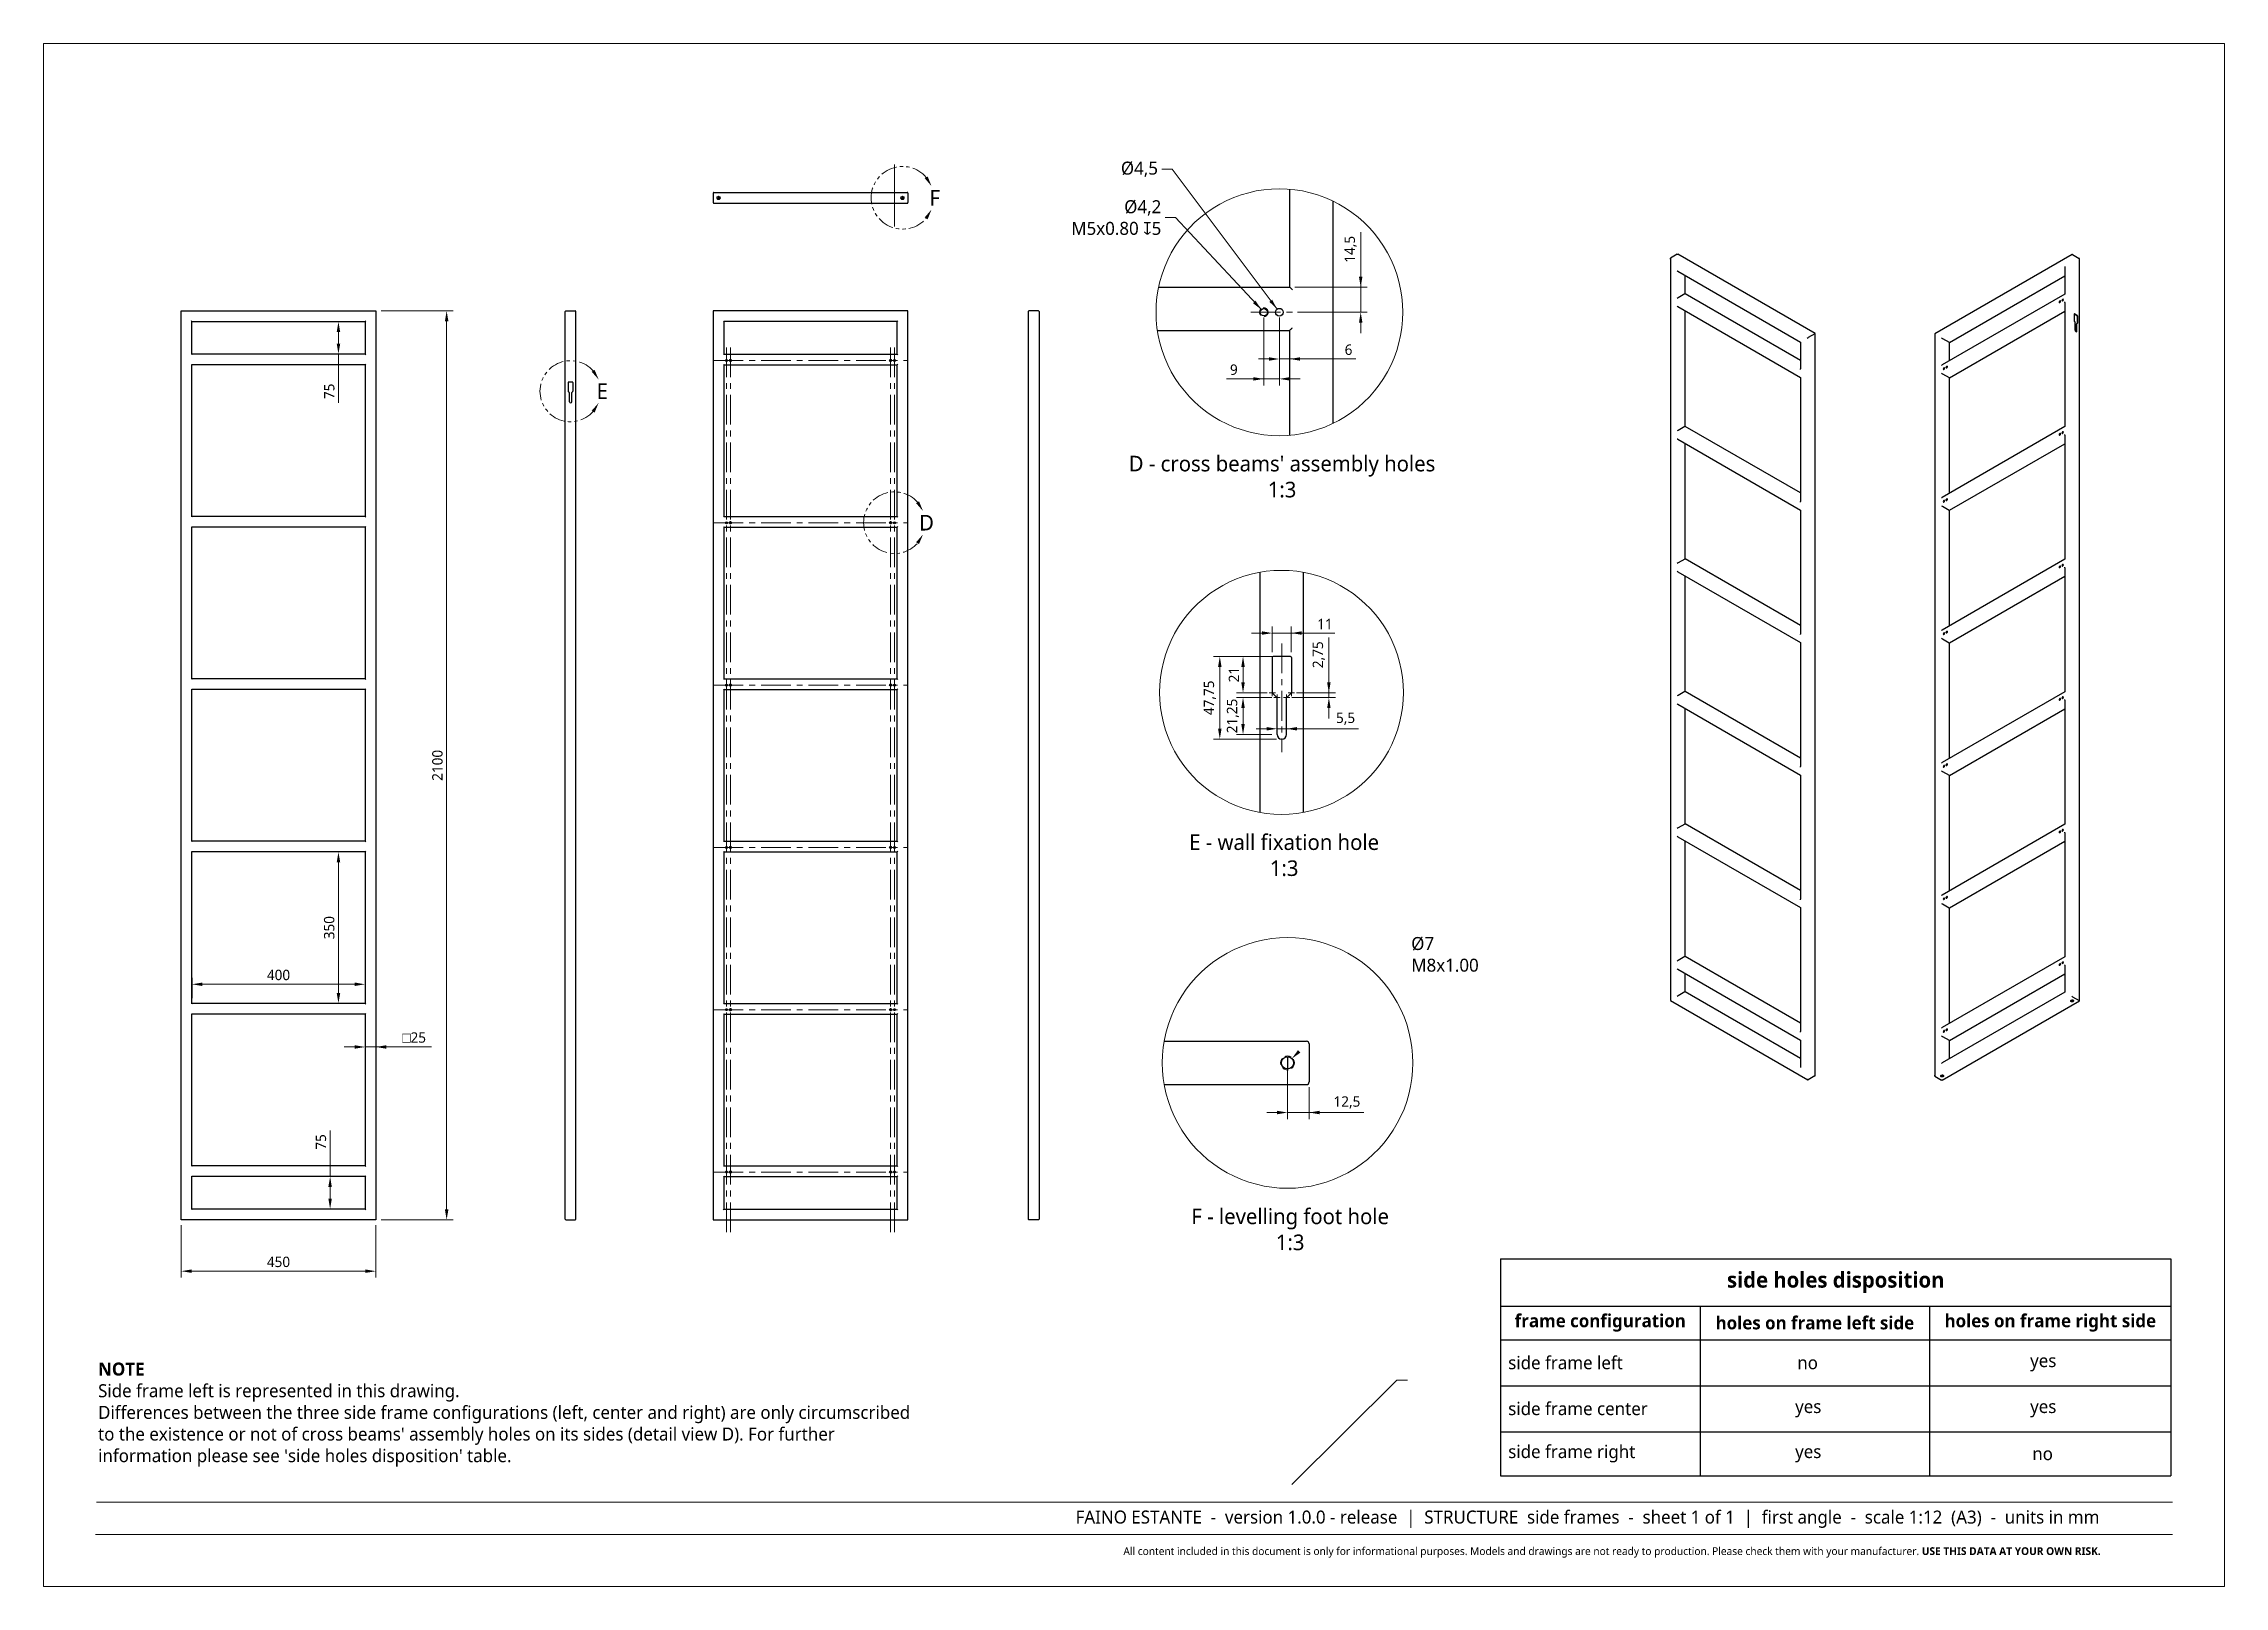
# Paper-space layout 'side frames' of a CAD drawing. Header units: inches, sheet in millimetres. Extents: x 0 to 420, y 0 to 297.
# The model-space entities are those that its viewports show. They can reach past a viewport. Long polylines and large blocks are cut down to what shows.
import ezdxf

# ---------------------------------------------------------------- set-up
doc = ezdxf.new("R2010")
doc.units = ezdxf.units.IN
doc.header["$LTSCALE"] = 12.7
doc.header["$MEASUREMENT"] = 0
doc.header["$PDMODE"] = 33
doc.header["$PDSIZE"] = 1
for name, pattern in [('CENTER', [0.72, 0.45, -0.09, 0.09, -0.09]), ('HIDDEN', [0.15, 0.1, -0.05]), ('ONS_PHANTOM', [0.5, 0.25, -0.05, 0.05, -0.05, 0.05, -0.05])]:
    doc.linetypes.add(name, pattern=pattern)
for name, color, linetype, lineweight in [('ANNOTATION_LINES', 7, 'Continuous', 13), ('ANNOTATION_TEXT', 7, 'Continuous', 25), ('BORDER_FRAME', 7, 'Continuous', 15), ('CENTERLINES', 251, 'CENTER', 13), ('DETAIL_VIEW_BORDER', 7, 'Continuous', 15), ('DETAIL_VIEW_PARENT_BORDER', 7, 'ONS_PHANTOM', 15), ('SKETCHED_GEOMETRY', 251, 'Continuous', 13), ('SURFACE_THREAD_SYMBOLS', 7, 'HIDDEN', 15), ('SURFACE_THREAD_SYMBOLS_ON_AXIS', 7, 'HIDDEN', 15), ('VIRTUAL_SHARPS', 251, 'Continuous', 13), ('Visible', 7, 'Continuous', 25)]:
    doc.layers.add(name, color=color, linetype=linetype, lineweight=lineweight)
doc.layers.add('TABLES', color=7, linetype='Continuous')
doc.styles.add('Onshape-Standard', font='NotoSans-Regular.ttf')
doc.styles.add('Onshape-Standard-Dimension', font='OpenSans-Regular.ttf')
doc.styles.add('Onshape-Standard-Hole-Callout', font='Open Sans', dxfattribs={"height": 2.5})
doc.styles.add('Onshape-Standard-NoteStyle', font='Open Sans', dxfattribs={"height": 2.5})
doc.styles.add('Onshape-Standard-Table-DataRow', font='NotoSans-Regular.ttf')
doc.styles.add('Onshape-Standard-Table-HeaderRow', font='NotoSans-Bold.ttf')
doc.styles.add('Onshape-Standard-Table-TitleRow', font='NotoSans-Bold.ttf')
doc.styles.add('Onshape-Standard-View-Label', font='Open Sans', dxfattribs={"height": 3})
doc.dimstyles.new('Onshape-ISO-25$0', dxfattribs={"dimtxt": 2, "dimasz": 2, "dimexe": 1.25, "dimexo": 1, "dimgap": 0.75, "dimtad": 1, "dimtxsty": 'Onshape-Standard-Dimension', "dimcen": 2.5, "dimclrd": 251, "dimclre": 251, "dimclrt": 251, "dimadec": 1, "dimazin": 0, "dimtfac": 1, "dimtmove": 0, "dimatfit": 3, "dimfxl": 1, "dimlwd": 13, "dimlwe": 13, "dimarcsym": 0})

psp = doc.layouts.new('side frames')

msp = doc.modelspace()

# ---------------------------------------------------------------- texts
at = {"layer": 'ANNOTATION_TEXT', "color": 251, "char_height": 2.5, "style": 'Onshape-Standard-Hole-Callout'}
for s, insert, attachment_point in [('%%c4,5', (921.62035, 272.80569), 6), ('%%c4,2 \\PM5x0.80 {\\FGDT.SHX|c0;x}5', (922.25983, 263.49761), 6), ('%%c7 \\PM8x1.00', (970.39238, 121.64901), 4)]:
    msp.add_mtext(s, dxfattribs=dict(at, insert=insert, attachment_point=attachment_point))
at = {"layer": 'ANNOTATION_TEXT', "color": 7, "char_height": 3, "attachment_point": 2, "style": 'Onshape-Standard-View-Label'}
for s, insert in [(" D - cross beams' assembly holes^J 1:3", (945.00363, 217.65038)), (' E - wall fixation hole^J 1:3', (945.40563, 144.7652)), (' F - levelling foot hole^J 1:3', (946.56839, 72.72953))]:
    msp.add_mtext(s, dxfattribs=dict(at, insert=insert))
at = {"layer": 'ANNOTATION_TEXT', "attachment_point": 1, "style": 'Onshape-Standard-NoteStyle'}
for s, insert, char_height, width in [("{\\fOpen Sans|b1|i0|c0|p0;NOTE}\\PSide frame left is represented in this drawing.\\PDifferences between the three side frame configurations (left, center and right) are only circumscribed to the existence or not of cross beams' assembly holes on its sides (detail view D). For further information please see 'side holes disposition' table.", (717.49146, 43.08234), 2.5, 157.6643964), ('{\\fOpen Sans|b0|i0|c0|p0;\\W7.36084;  }FAINO ESTANTE  -  version 1.0.0 - release  |  STRUCTURE  side frames  -  sheet 1 of 1  |  first angle  -  scale 1:12  (A3)  -  units in mm', (893.28349, 14.59375), 2.5, 222.743421), ('{\\fOpen Sans|b0|i0|c0|p0;\\W9.38940;      }All content included in this document is only for informational purposes. Models and drawings are not ready to production. Please check them with your manufacturer. {\\fOpen Sans|b1|i0|c0|p0;USE THIS DATA AT YOUR OWN RISK.}', (886.34371, 7.53383), 1.5, 230.5094998)]:
    msp.add_mtext(s, dxfattribs=dict(at, insert=insert, char_height=char_height, width=width))
at = {"layer": 'SKETCHED_GEOMETRY', "color": 251, "char_height": 3, "attachment_point": 1, "style": 'Onshape-Standard'}
for s, insert, width in [('\\fNoto Sans|b0|i0|c0|p0;\\W1.0000000000;\\T1.0000000000;\\o\\lF', (877.60683, 268.81645), 2.1723433), ('\\fNoto Sans|b0|i0|c0|p0;\\W1.0000000000;\\T1.0000000000;\\o\\lE', (813.50949, 231.58405), 2.3276567), ('\\fNoto Sans|b0|i0|c0|p0;\\W1.0000000000;\\T1.0000000000;\\o\\lD', (875.6115, 206.2703), 3.0551771)]:
    msp.add_mtext(s, dxfattribs=dict(at, insert=insert, width=width))

# ---------------------------------------------------------------- blocks, each defined once
blk = doc.blocks.new('*D11')
at = {"layer": 'ANNOTATION_TEXT', "color": 251, "lineweight": 13}
for p, q in [((733.49, 69.56), (733.49, 59.43)), ((770.99, 69.56), (770.99, 59.43)), ((768.99, 60.68), (735.49, 60.68))]:
    blk.add_line(p, q, dxfattribs=at)
at = {"layer": 'ANNOTATION_TEXT', "color": 251}
for points in [[(735.49, 61.01), (735.49, 60.35), (733.49, 60.68)], [(768.99, 60.35), (768.99, 61.01), (770.99, 60.68)]]:
    blk.add_solid(points, dxfattribs=at)
at = {"layer": 'Defpoints', "color": 0}
for p in [(733.49, 70.56), (770.99, 70.56), (733.49, 60.68)]:
    blk.add_point(p, dxfattribs=at)
at = {"layer": 'ANNOTATION_TEXT', "color": 251, "insert": (752.24, 62.46), "char_height": 2, "attachment_point": 5, "style": 'Onshape-Standard-Dimension'}
blk.add_mtext('450', dxfattribs=at)
blk = doc.blocks.new('*D12')
at = {"layer": 'ANNOTATION_TEXT', "color": 251, "lineweight": 13}
for p, q in [((771.99, 245.56), (785.87, 245.56)), ((784.62, 243.56), (784.62, 72.56)), ((771.99, 70.56), (785.87, 70.56))]:
    blk.add_line(p, q, dxfattribs=at)
at = {"layer": 'ANNOTATION_TEXT', "color": 251}
for points in [[(784.96, 243.56), (784.29, 243.56), (784.62, 245.56)], [(784.29, 72.56), (784.96, 72.56), (784.62, 70.56)]]:
    blk.add_solid(points, dxfattribs=at)
at = {"layer": 'Defpoints', "color": 0}
for p in [(770.99, 245.56), (770.99, 70.56), (784.62, 70.56)]:
    blk.add_point(p, dxfattribs=at)
at = {"layer": 'ANNOTATION_TEXT', "color": 251, "insert": (782.85, 158.06), "char_height": 2, "attachment_point": 5, "rotation": 90, "style": 'Onshape-Standard-Dimension'}
blk.add_mtext('2100', dxfattribs=at)
blk = doc.blocks.new('*D13')
at = {"layer": 'ANNOTATION_TEXT', "color": 251, "lineweight": 13}
for p, q in [((762.18, 78.9), (762.18, 87.76)), ((761.18, 78.9), (760.93, 78.9)), ((762.18, 74.65), (762.18, 76.9)), ((761.18, 72.65), (760.93, 72.65))]:
    blk.add_line(p, q, dxfattribs=at)
at = {"layer": 'ANNOTATION_TEXT', "color": 251}
for points in [[(762.51, 76.9), (761.84, 76.9), (762.18, 78.9)], [(761.84, 74.65), (762.51, 74.65), (762.18, 72.65)]]:
    blk.add_solid(points, dxfattribs=at)
at = {"layer": 'Defpoints', "color": 0}
for p in [(762.18, 78.9), (762.18, 78.9), (762.18, 72.65)]:
    blk.add_point(p, dxfattribs=at)
at = {"layer": 'ANNOTATION_TEXT', "color": 251, "insert": (760.41, 85.56), "char_height": 2, "attachment_point": 5, "rotation": 90, "style": 'Onshape-Standard-Dimension'}
blk.add_mtext('75', dxfattribs=at)
blk = doc.blocks.new('*D14')
at = {"layer": 'ANNOTATION_TEXT', "color": 251, "lineweight": 13}
for p, q in [((768.91, 104.84), (768.91, 105.09)), ((770.99, 104.84), (770.99, 105.09)), ((766.91, 103.84), (764.91, 103.84)), ((768.91, 103.84), (770.99, 103.84)), ((770.99, 103.84), (781.71, 103.84)), ((772.99, 103.84), (774.99, 103.84))]:
    blk.add_line(p, q, dxfattribs=at)
at = {"layer": 'ANNOTATION_TEXT', "color": 251}
for points in [[(766.91, 103.51), (766.91, 104.18), (768.91, 103.84)], [(772.99, 104.18), (772.99, 103.51), (770.99, 103.84)]]:
    blk.add_solid(points, dxfattribs=at)
at = {"layer": 'Defpoints', "color": 0}
for p in [(768.91, 103.84), (770.99, 103.84), (770.99, 103.84)]:
    blk.add_point(p, dxfattribs=at)
at = {"layer": 'ANNOTATION_TEXT', "color": 251, "insert": (778.35, 105.65), "char_height": 2, "attachment_point": 5, "style": 'Onshape-Standard-Dimension'}
blk.add_mtext('{\\FGDT.SHX|c0;o}25', dxfattribs=at)
blk = doc.blocks.new('*D15')
at = {"layer": 'ANNOTATION_TEXT', "color": 251, "lineweight": 13}
for p, q in [((735.58, 113.23), (735.58, 117.16)), ((766.91, 115.91), (737.58, 115.91)), ((768.91, 113.23), (768.91, 117.16))]:
    blk.add_line(p, q, dxfattribs=at)
at = {"layer": 'ANNOTATION_TEXT', "color": 251}
for points in [[(737.58, 116.25), (737.58, 115.58), (735.58, 115.91)], [(766.91, 115.58), (766.91, 116.25), (768.91, 115.91)]]:
    blk.add_solid(points, dxfattribs=at)
at = {"layer": 'Defpoints', "color": 0}
for p in [(735.58, 115.91), (735.58, 112.23), (768.91, 112.23)]:
    blk.add_point(p, dxfattribs=at)
at = {"layer": 'ANNOTATION_TEXT', "color": 251, "insert": (752.24, 117.69), "char_height": 2, "attachment_point": 5, "style": 'Onshape-Standard-Dimension'}
blk.add_mtext('400', dxfattribs=at)
blk = doc.blocks.new('*D16')
at = {"layer": 'ANNOTATION_TEXT', "color": 251, "lineweight": 13}
for p, q in [((767.91, 141.4), (762.53, 141.4)), ((763.78, 139.4), (763.78, 114.23)), ((767.91, 112.23), (762.53, 112.23))]:
    blk.add_line(p, q, dxfattribs=at)
at = {"layer": 'ANNOTATION_TEXT', "color": 251}
for points in [[(764.12, 139.4), (763.45, 139.4), (763.78, 141.4)], [(763.45, 114.23), (764.12, 114.23), (763.78, 112.23)]]:
    blk.add_solid(points, dxfattribs=at)
at = {"layer": 'Defpoints', "color": 0}
for p in [(768.91, 141.4), (763.78, 112.23), (768.91, 112.23)]:
    blk.add_point(p, dxfattribs=at)
at = {"layer": 'ANNOTATION_TEXT', "color": 251, "insert": (762.01, 126.81), "char_height": 2, "attachment_point": 5, "rotation": 90, "style": 'Onshape-Standard-Dimension'}
blk.add_mtext('350', dxfattribs=at)
blk = doc.blocks.new('*D17')
at = {"layer": 'ANNOTATION_TEXT', "color": 251, "lineweight": 13}
for p, q in [((762.78, 243.48), (762.53, 243.48)), ((763.78, 241.48), (763.78, 239.23)), ((762.78, 237.23), (762.53, 237.23)), ((763.78, 237.23), (763.78, 227.86))]:
    blk.add_line(p, q, dxfattribs=at)
at = {"layer": 'ANNOTATION_TEXT', "color": 251}
for points in [[(764.12, 241.48), (763.45, 241.48), (763.78, 243.48)], [(763.45, 239.23), (764.12, 239.23), (763.78, 237.23)]]:
    blk.add_solid(points, dxfattribs=at)
at = {"layer": 'Defpoints', "color": 0}
for p in [(763.78, 243.48), (763.78, 237.23), (763.78, 237.23)]:
    blk.add_point(p, dxfattribs=at)
at = {"layer": 'ANNOTATION_TEXT', "color": 251, "insert": (762.02, 230.06), "char_height": 2, "attachment_point": 5, "rotation": 90, "style": 'Onshape-Standard-Dimension'}
blk.add_mtext('75', dxfattribs=at)
blk = doc.blocks.new('*D18')
at = {"layer": 'ANNOTATION_TEXT', "color": 251, "lineweight": 13}
for p, q in [((960.66, 250.12), (960.66, 260.68)), ((960.66, 252.12), (960.66, 254.12)), ((948, 250.12), (961.91, 250.12)), ((960.66, 245.29), (960.66, 250.12)), ((948.5, 245.29), (961.91, 245.29)), ((960.66, 243.29), (960.66, 241.29))]:
    blk.add_line(p, q, dxfattribs=at)
at = {"layer": 'ANNOTATION_TEXT', "color": 251}
for points in [[(960.33, 252.12), (960.99, 252.12), (960.66, 250.12)], [(960.99, 243.29), (960.33, 243.29), (960.66, 245.29)]]:
    blk.add_solid(points, dxfattribs=at)
at = {"layer": 'Defpoints', "color": 0}
for p in [(947, 250.12), (960.66, 250.12), (947.5, 245.29)]:
    blk.add_point(p, dxfattribs=at)
at = {"layer": 'ANNOTATION_TEXT', "color": 251, "insert": (958.73, 257.4), "char_height": 2, "attachment_point": 5, "rotation": 90, "style": 'Onshape-Standard-Dimension'}
blk.add_mtext('14,5', dxfattribs=at)
blk = doc.blocks.new('*D19')
at = {"layer": 'ANNOTATION_TEXT', "color": 251, "lineweight": 13}
for p, q in [((942, 244.29), (942, 231.21)), ((945, 244.29), (945, 231.21)), ((942, 232.46), (934.83, 232.46)), ((940, 232.46), (938, 232.46)), ((942, 232.46), (945, 232.46)), ((947, 232.46), (949, 232.46))]:
    blk.add_line(p, q, dxfattribs=at)
at = {"layer": 'ANNOTATION_TEXT', "color": 251}
for points in [[(940, 232.13), (940, 232.79), (942, 232.46)], [(947, 232.79), (947, 232.13), (945, 232.46)]]:
    blk.add_solid(points, dxfattribs=at)
at = {"layer": 'Defpoints', "color": 0}
for p in [(942, 245.29), (945, 245.29), (945, 232.46)]:
    blk.add_point(p, dxfattribs=at)
at = {"layer": 'ANNOTATION_TEXT', "color": 251, "insert": (936.23, 234.23), "char_height": 2, "attachment_point": 5, "style": 'Onshape-Standard-Dimension'}
blk.add_mtext('9', dxfattribs=at)
blk = doc.blocks.new('*D20')
at = {"layer": 'ANNOTATION_TEXT', "color": 251, "lineweight": 13}
for p, q in [((945, 244.29), (945, 235.04)), ((947, 240.79), (947, 235.04)), ((943, 236.29), (941, 236.29)), ((945, 236.29), (947, 236.29)), ((947, 236.29), (959.72, 236.29)), ((949, 236.29), (951, 236.29))]:
    blk.add_line(p, q, dxfattribs=at)
at = {"layer": 'ANNOTATION_TEXT', "color": 251}
for points in [[(943, 235.96), (943, 236.62), (945, 236.29)], [(949, 236.62), (949, 235.96), (947, 236.29)]]:
    blk.add_solid(points, dxfattribs=at)
at = {"layer": 'Defpoints', "color": 0}
for p in [(945, 245.29), (947, 241.79), (947, 236.29)]:
    blk.add_point(p, dxfattribs=at)
at = {"layer": 'ANNOTATION_TEXT', "color": 251, "insert": (958.32, 238.06), "char_height": 2, "attachment_point": 5, "style": 'Onshape-Standard-Dimension'}
blk.add_mtext('6', dxfattribs=at)
blk = doc.blocks.new('*D21')
at = {"layer": 'ANNOTATION_TEXT', "color": 251, "lineweight": 13}
for p, q in [((941.64, 183.52), (939.64, 183.52)), ((943.64, 179.85), (943.64, 184.77)), ((943.64, 183.52), (947.3, 183.52)), ((947.3, 179.85), (947.3, 184.77)), ((947.3, 183.52), (955.68, 183.52)), ((949.3, 183.52), (951.3, 183.52))]:
    blk.add_line(p, q, dxfattribs=at)
at = {"layer": 'ANNOTATION_TEXT', "color": 251}
for points in [[(941.64, 183.19), (941.64, 183.86), (943.64, 183.52)], [(949.3, 183.86), (949.3, 183.19), (947.3, 183.52)]]:
    blk.add_solid(points, dxfattribs=at)
at = {"layer": 'Defpoints', "color": 0}
for p in [(947.3, 183.52), (943.64, 178.85), (947.3, 178.85)]:
    blk.add_point(p, dxfattribs=at)
at = {"layer": 'ANNOTATION_TEXT', "color": 251, "insert": (953.77, 185.27), "char_height": 2, "attachment_point": 5, "style": 'Onshape-Standard-Dimension'}
blk.add_mtext('11', dxfattribs=at)
blk = doc.blocks.new('*D22')
at = {"layer": 'ANNOTATION_TEXT', "color": 251, "lineweight": 13}
for p, q in [((942.55, 165.1), (940.55, 165.1)), ((944.55, 166.1), (944.55, 166.35)), ((944.55, 165.1), (946.39, 165.1)), ((946.39, 166.1), (946.39, 166.35)), ((946.39, 165.1), (960.26, 165.1)), ((948.39, 165.1), (950.39, 165.1))]:
    blk.add_line(p, q, dxfattribs=at)
at = {"layer": 'ANNOTATION_TEXT', "color": 251}
for points in [[(942.55, 164.77), (942.55, 165.43), (944.55, 165.1)], [(948.39, 165.43), (948.39, 164.77), (946.39, 165.1)]]:
    blk.add_solid(points, dxfattribs=at)
at = {"layer": 'Defpoints', "color": 0}
for p in [(944.55, 165.1), (946.39, 165.1), (946.39, 165.1)]:
    blk.add_point(p, dxfattribs=at)
at = {"layer": 'ANNOTATION_TEXT', "color": 251, "insert": (957.75, 167.03), "char_height": 2, "attachment_point": 5, "style": 'Onshape-Standard-Dimension'}
blk.add_mtext('5,5', dxfattribs=at)
blk = doc.blocks.new('*D23')
at = {"layer": 'ANNOTATION_TEXT', "color": 251, "lineweight": 13}
for p, q in [((946.14, 179.02), (932.28, 179.02)), ((933.53, 165.1), (933.53, 177.02)), ((944.47, 163.1), (932.28, 163.1))]:
    blk.add_line(p, q, dxfattribs=at)
at = {"layer": 'ANNOTATION_TEXT', "color": 251}
for points in [[(933.86, 177.02), (933.19, 177.02), (933.53, 179.02)], [(933.19, 165.1), (933.86, 165.1), (933.53, 163.1)]]:
    blk.add_solid(points, dxfattribs=at)
at = {"layer": 'Defpoints', "color": 0}
for p in [(933.53, 179.02), (947.14, 179.02), (945.47, 163.1)]:
    blk.add_point(p, dxfattribs=at)
at = {"layer": 'ANNOTATION_TEXT', "color": 251, "insert": (931.6, 171.06), "char_height": 2, "attachment_point": 5, "rotation": 90, "style": 'Onshape-Standard-Dimension'}
blk.add_mtext('47,75', dxfattribs=at)
blk = doc.blocks.new('*D24')
at = {"layer": 'ANNOTATION_TEXT', "color": 251, "lineweight": 13}
for p, q in [((942.8, 179.02), (936.75, 179.02)), ((938, 174.02), (938, 177.02)), ((942.64, 172.02), (936.75, 172.02))]:
    blk.add_line(p, q, dxfattribs=at)
at = {"layer": 'ANNOTATION_TEXT', "color": 251}
for points in [[(938.33, 177.02), (937.66, 177.02), (938, 179.02)], [(937.66, 174.02), (938.33, 174.02), (938, 172.02)]]:
    blk.add_solid(points, dxfattribs=at)
at = {"layer": 'Defpoints', "color": 0}
for p in [(938, 179.02), (943.8, 179.02), (943.64, 172.02)]:
    blk.add_point(p, dxfattribs=at)
at = {"layer": 'ANNOTATION_TEXT', "color": 251, "insert": (936.24, 175.52), "char_height": 2, "attachment_point": 5, "rotation": 90, "style": 'Onshape-Standard-Dimension'}
blk.add_mtext('21', dxfattribs=at)
blk = doc.blocks.new('*D25')
at = {"layer": 'ANNOTATION_TEXT', "color": 251, "lineweight": 13}
for p, q in [((943.55, 171.1), (936.75, 171.1)), ((938, 169.1), (938, 166.02)), ((943.55, 164.02), (936.75, 164.02))]:
    blk.add_line(p, q, dxfattribs=at)
at = {"layer": 'ANNOTATION_TEXT', "color": 251}
for points in [[(938.33, 169.1), (937.66, 169.1), (938, 171.1)], [(937.66, 166.02), (938.33, 166.02), (938, 164.02)]]:
    blk.add_solid(points, dxfattribs=at)
at = {"layer": 'Defpoints', "color": 0}
for p in [(944.55, 171.1), (938, 164.02), (944.55, 164.02)]:
    blk.add_point(p, dxfattribs=at)
at = {"layer": 'ANNOTATION_TEXT', "color": 251, "insert": (936.06, 167.56), "char_height": 2, "attachment_point": 5, "rotation": 90, "style": 'Onshape-Standard-Dimension'}
blk.add_mtext('21,25', dxfattribs=at)
blk = doc.blocks.new('*D26')
at = {"layer": 'ANNOTATION_TEXT', "color": 251, "lineweight": 13}
for p, q in [((954.53, 172.02), (954.53, 182.69)), ((954.53, 174.02), (954.53, 176.02)), ((947.39, 171.1), (955.78, 171.1)), ((948.3, 172.02), (955.78, 172.02)), ((954.53, 171.1), (954.53, 172.02)), ((954.53, 169.1), (954.53, 167.1))]:
    blk.add_line(p, q, dxfattribs=at)
at = {"layer": 'ANNOTATION_TEXT', "color": 251}
for points in [[(954.2, 174.02), (954.86, 174.02), (954.53, 172.02)], [(954.86, 169.1), (954.2, 169.1), (954.53, 171.1)]]:
    blk.add_solid(points, dxfattribs=at)
at = {"layer": 'Defpoints', "color": 0}
for p in [(946.39, 171.1), (947.3, 172.02), (954.53, 172.02)]:
    blk.add_point(p, dxfattribs=at)
at = {"layer": 'ANNOTATION_TEXT', "color": 251, "insert": (952.59, 179.35), "char_height": 2, "attachment_point": 5, "rotation": 90, "style": 'Onshape-Standard-Dimension'}
blk.add_mtext('2,75', dxfattribs=at)
blk = doc.blocks.new('*D27')
at = {"layer": 'ANNOTATION_TEXT', "color": 251, "lineweight": 13}
for p, q in [((946.57, 99.77), (946.57, 89.97)), ((950.74, 96.11), (950.74, 89.97)), ((944.57, 91.22), (942.57, 91.22)), ((946.57, 91.22), (950.74, 91.22)), ((950.74, 91.22), (961.29, 91.22)), ((952.74, 91.22), (954.74, 91.22))]:
    blk.add_line(p, q, dxfattribs=at)
at = {"layer": 'ANNOTATION_TEXT', "color": 251}
for points in [[(944.57, 90.89), (944.57, 91.55), (946.57, 91.22)], [(952.74, 91.55), (952.74, 90.89), (950.74, 91.22)]]:
    blk.add_solid(points, dxfattribs=at)
at = {"layer": 'Defpoints', "color": 0}
for p in [(946.57, 100.77), (950.74, 97.11), (950.74, 91.22)]:
    blk.add_point(p, dxfattribs=at)
at = {"layer": 'ANNOTATION_TEXT', "color": 251, "insert": (958.01, 93.16), "char_height": 2, "attachment_point": 5, "style": 'Onshape-Standard-Dimension'}
blk.add_mtext('12,5', dxfattribs=at)
blk = doc.blocks.new('*T28')
at = {"layer": 'TABLES', "color": 0, "linetype": 'ByBlock', "lineweight": -2}
for p, q in [((0, 0), (129.14, 0)), ((0, 0), (0, -41.76)), ((129.14, 0), (129.14, -41.76)), ((0, -9.07), (129.14, -9.07)), ((38.47, -9.07), (38.47, -41.76)), ((82.66, -9.07), (82.66, -41.76)), ((0, -15.57), (129.14, -15.57)), ((0, -24.41), (129.14, -24.41)), ((0, -33.25), (129.14, -33.25)), ((0, -41.76), (129.14, -41.76))]:
    blk.add_line(p, q, dxfattribs=at)
at = {"layer": 'TABLES', "color": 0}
for s, insert, char_height, width, attachment_point, style in [('side holes disposition', (64.57, -4.53), 3, 126.1398, 5, 'Onshape-Standard-Table-TitleRow'), ('frame configuration', (19.23, -12.32), 2.5, 35.4693, 5, 'Onshape-Standard-Table-HeaderRow'), ('holes on frame left side', (60.56, -12.32), 2.5, 41.1909, 5, 'Onshape-Standard-Table-HeaderRow'), ('holes on frame right side', (105.9, -12.32), 2.5, 43.4796, 5, 'Onshape-Standard-Table-HeaderRow'), ('{\\H0.71429x;side frame left}', (1.5, -19.99), 3.5, 35.4693, 4, 'Onshape-Standard-Table-DataRow'), ('{\\fNoto Sans|b0|i0|c0|p0;\\W6.76984;   }no', (39.97, -19.99), 2.5, 41.1909, 4, 'Onshape-Standard-Table-DataRow'), ('{\\fNoto Sans|b0|i0|c0|p0;\\W7.03045;   }yes', (84.16, -19.99), 2.5, 43.4796, 4, 'Onshape-Standard-Table-DataRow'), ('side frame center', (1.5, -28.83), 2.5, 35.4693, 4, 'Onshape-Standard-Table-DataRow'), ('{\\fNoto Sans|b0|i0|c0|p0;\\W9.91415;  }yes', (39.97, -28.83), 2.5, 41.1909, 4, 'Onshape-Standard-Table-DataRow'), ('{\\fNoto Sans|b0|i0|c0|p0;\\W7.03045;   }yes', (84.16, -28.83), 2.5, 43.4796, 4, 'Onshape-Standard-Table-DataRow'), ('side frame right', (1.5, -37.5), 2.5, 35.4693, 4, 'Onshape-Standard-Table-DataRow'), ('{\\fNoto Sans|b0|i0|c0|p0;\\W9.91415;  }yes', (39.97, -37.5), 2.5, 41.1909, 4, 'Onshape-Standard-Table-DataRow'), ('{\\fNoto Sans|b0|i0|c0|p0;\\W7.19085;   }no', (84.16, -37.5), 2.5, 43.4796, 4, 'Onshape-Standard-Table-DataRow')]:
    blk.add_mtext(s, dxfattribs=dict(at, insert=insert, char_height=char_height, width=width, attachment_point=attachment_point, style=style))

# ---------------------------------------------------------------- dimensions: what is measured, and where the dimension line sits
at = {"layer": 'ANNOTATION_TEXT'}
for base, p1, p2, angle, override, picture, middle, dimtype in [((960.65842, 250.12241), (947.50363, 245.28907), (947.00363, 250.12241, -0.5), 90, {"dimlfac": 3, "dimpost": ''}, '*D18', (960.65842, 257.39897), 160), ((784.62292, 70.56197), (770.99169, 245.56197), (770.99169, 70.56197), 270, {"dimlfac": 12, "dimpost": ''}, '*D12', (784.62292, 158.06197), 161), ((763.78188, 237.22863), (763.78188, 243.47863, 0.67188), (763.78188, 237.22863, 0.67188), 90, {"dimlfac": 12, "dimpost": ''}, '*D17', (763.78188, 230.05667), 160), ((954.5299, 172.01762), (946.38649, 171.10095), (947.30316, 172.01762), 90, {"dimlfac": 3, "dimpost": ''}, '*D26', (954.5299, 179.35413), 160), ((937.99681, 179.01762), (943.63649, 172.01762), (943.80316, 179.01762, 6.25), 90, {"dimlfac": 3, "dimpost": ''}, '*D24', (937.99681, 175.51762), 160), ((937.99681, 164.01762), (944.55316, 171.10095), (944.55316, 164.01762, 6.25), 90, {"dimlfac": 3, "dimpost": ''}, '*D25', (937.99681, 167.55929), 160), ((763.78188, 112.22863), (768.90835, 141.3953), (768.90835, 112.22863), 270, {"dimlfac": 12, "dimpost": ''}, '*D16', (763.78188, 126.81197), 161), ((735.57502, 115.91179), (768.90835, 112.22863), (735.57502, 112.22863), 180, {"dimlfac": 12, "dimpost": ''}, '*D15', (752.24169, 115.91179), 161), ((762.17606, 78.8953), (762.17606, 72.6453, 0.67187), (762.17606, 78.8953, 0.67188), 90, {"dimlfac": 12, "dimpost": ''}, '*D13', (762.17606, 85.55509), 160), ((733.49169, 60.68023), (770.99169, 70.56197), (733.49169, 70.56197), 180, {"dimlfac": 12, "dimpost": ''}, '*D11', (752.24169, 60.68023), 161)]:
    dim = msp.add_linear_dim(base=base, p1=p1, p2=p2, angle=angle, dimstyle='Onshape-ISO-25$0', override=override, dxfattribs=at)
    dim.commit()
    dim.dimension.update_dxf_attribs({"geometry": picture, "text_midpoint": middle, "dimtype": dimtype})
for base, p1, p2, override, picture, middle in [((945.00363, 232.45838), (942.00363, 245.28907), (945.00363, 245.28907), {"dimlfac": 3, "dimpost": ''}, '*D19', (936.23262, 232.45838)), ((947.00363, 236.28987), (945.00363, 245.28907), (947.00363, 241.78907, -0.5), {"dimlfac": 3, "dimpost": ''}, '*D20', (958.32022, 236.28987)), ((947.30316, 183.52193), (943.63649, 178.85095, 6.25), (947.30316, 178.85095, 6.25), {"dimlfac": 3, "dimpost": ''}, '*D21', (953.77447, 183.52193)), ((946.38649, 165.09958), (944.55316, 165.09958, 6.25), (946.38649, 165.09958, 6.25), {"dimlfac": 3, "dimpost": ''}, '*D22', (957.74544, 165.09958)), ((770.99169, 103.84272), (768.90835, 103.84272, 0.67188), (770.99169, 103.84272, 0.67188), {"dimlfac": 12, "dimpost": '{\\FGDT.SHX|c0;o}<>'}, '*D14', (778.35191, 103.84272)), ((950.73505, 91.22012), (946.56839, 100.77276, 33.33333), (950.73505, 97.10609, 33.33333), {"dimlfac": 3, "dimpost": ''}, '*D27', (958.01162, 91.22012))]:
    dim = msp.add_linear_dim(base=base, p1=p1, p2=p2, dimstyle='Onshape-ISO-25$0', override=override, dxfattribs=at)
    dim.commit()
    dim.dimension.update_dxf_attribs({"geometry": picture, "text_midpoint": middle, "dimtype": 160})
dim = msp.add_linear_dim(base=(933.52664, 179.01762), p1=(945.46983, 163.10095, 6.25), p2=(947.13649, 179.01762, 6.25), angle=90, dimstyle='Onshape-ISO-25$0', override={"dimlfac": 3, "dimpost": ''}, dxfattribs=at)
dim.commit()
dim.dimension.update_dxf_attribs({"geometry": '*D23', "text_midpoint": (931.59544, 171.05929)})

# ---------------------------------------------------------------- linework, layer by layer
at = {"layer": 'ANNOTATION_LINES', "color": 251}
for points in [[(944.55369, 245.88912), (924.37035, 272.80569), (922.37035, 272.80569)], [(941.52602, 245.80082), (925.00983, 263.49761), (923.00983, 263.49761)]]:
    msp.add_lwpolyline(points, dxfattribs=at)
at = {"layer": 'ANNOTATION_LINES', "color": 251, "extrusion": (0, 0.856866, 0.515539)}
msp.add_lwpolyline([(-947.39722, -38.09442), (-967.64238, -76.99586), (-969.64238, -76.99586)], dxfattribs=at)
at = {"layer": 'ANNOTATION_LINES', "color": 251}
for points in [[(940.40511, 247.4904), (941.52602, 245.80082), (939.91773, 247.03554)], [(943.62053, 247.68921), (944.55369, 245.88912), (943.08716, 247.28926)], [(949.05268, 102.76454), (947.39722, 101.59382), (948.5835, 103.23816)]]:
    msp.add_solid(points, dxfattribs=at)
at = {"layer": 'BORDER_FRAME'}
msp.add_line((1117, 10), (717, 10), dxfattribs=at)
at = {"layer": 'CENTERLINES'}
for p, q in [((939.50363, 245.28907), (947.50363, 245.28907)), ((836.03408, 236.0203), (873.36742, 236.0203)), ((838.53408, 238.5203, 0.06439), (838.53408, 68.06197, -0.06439)), ((839.28408, 238.5203, 0.06439), (839.28408, 68.06197, -0.06439)), ((870.11742, 238.5203, 0.06439), (870.11742, 68.06197, -0.06439)), ((870.86742, 238.5203, 0.06439), (870.86742, 68.06197, -0.06439)), ((836.03408, 204.7703), (873.36742, 204.7703)), ((945.46983, 181.51762), (945.46983, 160.60095)), ((836.03408, 173.5203), (873.36742, 173.5203)), ((836.03408, 142.2703), (873.36742, 142.2703)), ((836.03408, 111.0203), (873.36742, 111.0203)), ((836.03408, 79.7703), (873.36742, 79.7703))]:
    msp.add_line(p, q, dxfattribs=at)
at = {"layer": 'DETAIL_VIEW_BORDER', "flags": 128}
for points in [[(968.76608, 245.28907), (968.71919, 246.78113), (968.5787, 248.2673), (968.34518, 249.74171), (968.01954, 251.19855), (967.60306, 252.63207), (967.09739, 254.03661), (966.50453, 255.40663), (965.82682, 256.73672), (965.06693, 258.02163), (964.22785, 259.25629), (963.31291, 260.43583), (962.32571, 261.55559), (961.27014, 262.61115), (960.15038, 263.59835), (958.97085, 264.5133), (957.73619, 265.35237), (956.45128, 266.11226), (955.12119, 266.78998), (953.75117, 267.38284), (952.34663, 267.8885), (950.91311, 268.30498), (949.45627, 268.63062), (947.98185, 268.86415), (946.49569, 269.00463), (945.00363, 269.05152), (943.51157, 269.00463), (942.02541, 268.86415), (940.55099, 268.63062), (939.09415, 268.30498), (937.66063, 267.8885), (936.25609, 267.38284), (934.88607, 266.78998), (933.55598, 266.11226), (932.27107, 265.35237), (931.03641, 264.5133), (929.85688, 263.59835), (928.73712, 262.61115), (927.68155, 261.55559), (926.69435, 260.43583), (925.77941, 259.25629), (924.94033, 258.02163), (924.18044, 256.73672), (923.50273, 255.40663), (922.90987, 254.03661), (922.4042, 252.63207), (921.98772, 251.19855), (921.66208, 249.74171), (921.42856, 248.2673), (921.28807, 246.78113), (921.24118, 245.28907), (921.28807, 243.79702), (921.42856, 242.31085), (921.66208, 240.83644), (921.98772, 239.37959), (922.4042, 237.94607), (922.90987, 236.54153), (923.50273, 235.17152), (924.18044, 233.84143), (924.94033, 232.55652), (925.77941, 231.32186), (926.69435, 230.14232), (927.68155, 229.02256), (928.73712, 227.967), (929.85688, 226.97979), (931.03641, 226.06485), (932.27107, 225.22578), (933.55598, 224.46588), (934.88607, 223.78817), (936.25609, 223.19531), (937.66063, 222.68965), (939.09415, 222.27317), (940.55099, 221.94753), (942.02541, 221.714), (943.51157, 221.57352), (945.00363, 221.52663), (946.49569, 221.57352), (947.98185, 221.714), (949.45627, 221.94753), (950.91311, 222.27317), (952.34663, 222.68965), (953.75117, 223.19531), (955.12119, 223.78817), (956.45128, 224.46588), (957.73619, 225.22578), (958.97085, 226.06485), (960.15038, 226.97979), (961.27014, 227.967), (962.32571, 229.02256), (963.31291, 230.14232), (964.22785, 231.32186), (965.06693, 232.55652), (965.82682, 233.84143), (966.50453, 235.17152), (967.09739, 236.54153), (967.60306, 237.94607), (968.01954, 239.37959), (968.34518, 240.83644), (968.5787, 242.31085), (968.71919, 243.79702)], [(968.89721, 172.10594), (968.85085, 173.58099), (968.71197, 175.05022), (968.48111, 176.50783), (968.15918, 177.94806), (967.74745, 179.36524), (967.24755, 180.75377), (966.66145, 182.10817), (965.99146, 183.4231), (965.24023, 184.69336), (964.41072, 185.91395), (963.5062, 187.08004), (962.53025, 188.18704), (961.48672, 189.23057), (960.37973, 190.20652), (959.21363, 191.11103), (957.99305, 191.94054), (956.72278, 192.69178), (955.40786, 193.36176), (954.05346, 193.94787), (952.66492, 194.44777), (951.24775, 194.8595), (949.80751, 195.18143), (948.3499, 195.41229), (946.88068, 195.55117), (945.40563, 195.59753), (943.93058, 195.55117), (942.46135, 195.41229), (941.00374, 195.18143), (939.56351, 194.8595), (938.14633, 194.44777), (936.7578, 193.94787), (935.4034, 193.36176), (934.08847, 192.69178), (932.81821, 191.94054), (931.59762, 191.11103), (930.43153, 190.20652), (929.32453, 189.23057), (928.281, 188.18704), (927.30505, 187.08004), (926.40054, 185.91395), (925.57103, 184.69336), (924.81979, 183.4231), (924.14981, 182.10817), (923.5637, 180.75377), (923.0638, 179.36524), (922.65207, 177.94806), (922.33014, 176.50783), (922.09928, 175.05022), (921.9604, 173.58099), (921.91404, 172.10594), (921.9604, 170.6309), (922.09928, 169.16167), (922.33014, 167.70406), (922.65207, 166.26382), (923.0638, 164.84665), (923.5637, 163.45812), (924.14981, 162.10371), (924.81979, 160.78879), (925.57103, 159.51852), (926.40054, 158.29794), (927.30505, 157.13184), (928.281, 156.02485), (929.32453, 154.98132), (930.43153, 154.00537), (931.59762, 153.10085), (932.81821, 152.27134), (934.08847, 151.52011), (935.4034, 150.85012), (936.7578, 150.26402), (938.14633, 149.76412), (939.56351, 149.35239), (941.00374, 149.03046), (942.46135, 148.7996), (943.93058, 148.66072), (945.40563, 148.61436), (946.88068, 148.66072), (948.3499, 148.7996), (949.80751, 149.03046), (951.24775, 149.35239), (952.66492, 149.76412), (954.05346, 150.26402), (955.40786, 150.85012), (956.72278, 151.52011), (957.99305, 152.27134), (959.21363, 153.10085), (960.37973, 154.00537), (961.48672, 154.98132), (962.53025, 156.02485), (963.5062, 157.13184), (964.41072, 158.29794), (965.24023, 159.51852), (965.99146, 160.78879), (966.66145, 162.10371), (967.24755, 163.45812), (967.74745, 164.84665), (968.15918, 166.26382), (968.48111, 167.70406), (968.71197, 169.16167), (968.85085, 170.6309)], [(970.69859, 100.77276), (970.65098, 102.2879), (970.50832, 103.79707), (970.27118, 105.29431), (969.9405, 106.77369), (969.51758, 108.2294), (969.00408, 109.65568), (968.40205, 111.0469), (967.71385, 112.39757), (966.94219, 113.70237), (966.09013, 114.95614), (965.16103, 116.15393), (964.15855, 117.29102), (963.08665, 118.36292), (961.94956, 119.3654), (960.75177, 120.2945), (959.498, 121.14656), (958.1932, 121.91822), (956.84253, 122.60642), (955.45131, 123.20846), (954.02503, 123.72195), (952.56932, 124.14487), (951.08994, 124.47555), (949.5927, 124.71269), (948.08353, 124.85535), (946.56839, 124.90296), (945.05324, 124.85535), (943.54407, 124.71269), (942.04684, 124.47555), (940.56745, 124.14487), (939.11174, 123.72195), (937.68546, 123.20846), (936.29424, 122.60642), (934.94357, 121.91822), (933.63877, 121.14656), (932.38501, 120.2945), (931.18721, 119.3654), (930.05012, 118.36292), (928.97822, 117.29102), (927.97574, 116.15393), (927.04664, 114.95614), (926.19458, 113.70237), (925.42292, 112.39757), (924.73472, 111.0469), (924.13269, 109.65568), (923.61919, 108.2294), (923.19627, 106.77369), (922.86559, 105.29431), (922.62845, 103.79707), (922.48579, 102.2879), (922.43818, 100.77276), (922.48579, 99.25761), (922.62845, 97.74844), (922.86559, 96.25121), (923.19627, 94.77182), (923.61919, 93.31611), (924.13269, 91.88983), (924.73472, 90.49861), (925.42292, 89.14794), (926.19458, 87.84314), (927.04664, 86.58938), (927.97574, 85.39158), (928.97822, 84.25449), (930.05012, 83.18259), (931.18721, 82.18011), (932.38501, 81.25101), (933.63877, 80.39895), (934.94357, 79.62729), (936.29424, 78.93909), (937.68546, 78.33706), (939.11174, 77.82356), (940.56745, 77.40064), (942.04684, 77.06996), (943.54407, 76.83282), (945.05324, 76.69016), (946.56839, 76.64255), (948.08353, 76.69016), (949.5927, 76.83282), (951.08994, 77.06996), (952.56932, 77.40064), (954.02503, 77.82356), (955.45131, 78.33706), (956.84253, 78.93909), (958.1932, 79.62729), (959.498, 80.39895), (960.75177, 81.25101), (961.94956, 82.18011), (963.08665, 83.18259), (964.15855, 84.25449), (965.16103, 85.39158), (966.09013, 86.58938), (966.94219, 87.84314), (967.71385, 89.14794), (968.40205, 90.49861), (969.00408, 91.88983), (969.51758, 93.31611), (969.9405, 94.77182), (970.27118, 96.25121), (970.50832, 97.74844), (970.65098, 99.25761)]]:
    msp.add_lwpolyline(points, close=True, dxfattribs=at)
at = {"layer": 'DETAIL_VIEW_PARENT_BORDER', "color": 251, "lineweight": 13}
for centre, radius, start, end in [((872.40908, 267.31645), 6.03255, 40.7380317, 319.1365362), ((808.47141, 230.08405), 5.8729, 41.8769722, 317.9936138), ((870.86742, 204.7703), 5.94061, 41.3860955, 318.486212)]:
    msp.add_arc(centre, radius, start, end, dxfattribs=at)
for points in [[(878.01247, 269.55112), (877.26021, 271.434), (876.69021, 271.08825)], [(878.00756, 265.06952), (876.68194, 263.53529), (877.25119, 263.18829)], [(813.90253, 232.31872), (813.12142, 234.18981), (812.55681, 233.83534)], [(813.89747, 227.83711), (812.54832, 226.32354), (813.11214, 225.96779)], [(876.3717, 207.00497), (875.603, 208.8812), (875.03605, 208.53047)], [(876.3667, 202.52336), (875.02766, 201.00084), (875.59383, 200.64886)]]:
    msp.add_solid(points, dxfattribs=at)
at = {"layer": 'SKETCHED_GEOMETRY'}
for p, q in [((870.89546, 273.7387, 0.00452), (870.89546, 261.76321, -0.00452)), ((1117, 16.17802), (717.16999, 16.17802))]:
    msp.add_line(p, q, dxfattribs=at)
at = {"layer": 'SURFACE_THREAD_SYMBOLS', "extrusion": (0, 0, -1)}
for centre, major_axis in [((1095.3215, 247.31193), (0.10417, 0.18042)), ((1073.51904, 234.72428), (0.10417, 0.18042)), ((1095.3215, 221.79641), (0.10417, 0.18042)), ((1073.51904, 209.20876), (0.10417, 0.18042)), ((1095.3215, 196.2809), (0.10417, 0.18042)), ((1073.51904, 183.69324), (0.10417, 0.18042)), ((1095.3215, 170.76538), (0.10417, 0.18042)), ((1073.51904, 158.17772), (0.10417, 0.18042)), ((1095.3215, 145.24986), (0.10417, 0.18042)), ((1073.51904, 132.6622), (0.10417, 0.18042)), ((1095.3215, 119.73434), (0.10417, 0.18042)), ((1097.67852, 112.72608), (-0.33333, 0)), ((1073.51904, 107.14669), (0.10417, 0.18042)), ((1072.63515, 98.26729), (-0.33333, 0))]:
    msp.add_ellipse(centre, major_axis=major_axis, ratio=0.577350269, dxfattribs=at)
at = {"layer": 'SURFACE_THREAD_SYMBOLS_ON_AXIS'}
for centre, radius in [((836.99242, 267.31645), 0.33333), ((872.40908, 267.31645), 0.33333), ((839.28408, 236.0203), 0.20833), ((870.11742, 236.0203), 0.20833), ((839.28408, 204.7703), 0.20833), ((870.11742, 204.7703), 0.20833), ((839.28408, 173.5203), 0.20833), ((870.11742, 173.5203), 0.20833), ((839.28408, 142.2703), 0.20833), ((870.11742, 142.2703), 0.20833), ((839.28408, 111.0203), 0.20833), ((870.11742, 111.0203), 0.20833), ((839.28408, 79.7703), 0.20833), ((870.11742, 79.7703), 0.20833)]:
    msp.add_circle(centre, radius, dxfattribs=at)
at = {"layer": 'SURFACE_THREAD_SYMBOLS_ON_AXIS', "color": 7, "lineweight": 15}
for centre, radius in [((942.00363, 245.28907), 0.83333), ((946.56839, 100.77276), 1.33333)]:
    msp.add_circle(centre, radius, dxfattribs=at)
at = {"layer": 'VIRTUAL_SHARPS', "color": 251}
for p, q in [((943.63649, 172.64262), (943.63649, 171.39262)), ((947.30316, 172.64262), (947.30316, 171.39262)), ((944.26149, 172.01762), (943.01149, 172.01762)), ((945.17816, 171.10095), (943.92816, 171.10095)), ((944.55316, 171.72595), (944.55316, 170.47595)), ((947.01149, 171.10095), (945.76149, 171.10095)), ((946.38649, 171.72595), (946.38649, 170.47595)), ((947.92816, 172.01762), (946.67816, 172.01762))]:
    msp.add_line(p, q, dxfattribs=at)
at = {"layer": 'Visible', "color": 7}
for p, q in [((947.00363, 250.12241), (947.00363, 268.95662)), ((955.33696, 223.89811), (955.33696, 266.68004)), ((921.74718, 250.12241), (947.00363, 250.12241)), ((921.5112, 241.78907), (947.00363, 241.78907)), ((947.00363, 221.62153), (947.00363, 241.78907)), ((941.30316, 148.98304), (941.30316, 195.22885)), ((949.63649, 149.00337), (949.63649, 195.20851)), ((943.63649, 178.85095), (943.63649, 172.08665)), ((947.13649, 179.01762), (943.80316, 179.01762)), ((947.30316, 178.85095), (947.30316, 172.08665)), ((943.68531, 171.9688), (944.50435, 171.14977)), ((944.55316, 164.01762), (944.55316, 171.03192)), ((946.38649, 164.01762), (946.38649, 171.03192)), ((947.25435, 171.9688), (946.43531, 171.14977)), ((922.80938, 104.93942), (950.23505, 104.93942)), ((946.56839, 101.93942), (946.56839, 99.60609)), ((950.73505, 104.43942), (950.73505, 97.10609)), ((922.80938, 96.60609), (950.23505, 96.60609))]:
    msp.add_line(p, q, dxfattribs=at)
at = {"layer": 'Visible'}
for p, q in [((835.95075, 268.23312), (835.95075, 266.39978)), ((836.07575, 268.35812), (873.32575, 268.35812)), ((836.07575, 266.27478), (873.32575, 266.27478)), ((836.99242, 267.60812), (836.99242, 267.02478)), ((872.40908, 267.60812), (872.40908, 267.02478)), ((873.45075, 268.23312), (873.45075, 266.39978)), ((1021.62716, 256.46442), (1020.3308, 255.71597)), ((1048.18028, 241.17625), (1021.71555, 256.45567)), ((1097.67852, 256.40371), (1071.21379, 241.12429)), ((1097.76691, 256.41247), (1099.06327, 255.66401)), ((1020.29419, 255.63504), (1020.29419, 112.80793)), ((1021.71555, 253.17317), (1045.33755, 239.535)), ((1023.13691, 248.83091), (1023.13691, 252.35255)), ((1074.05652, 239.48305), (1096.25716, 252.30059)), ((1096.25716, 253.94184), (1096.25716, 248.77895)), ((1099.09988, 112.75597), (1099.09988, 255.58309)), ((1021.80394, 248.06131), (1021.62716, 247.95925)), ((1023.1003, 248.80977), (1021.80394, 248.06131)), ((1023.13691, 248.83091), (1023.1003, 248.80977)), ((1045.33755, 236.01336), (1023.13691, 248.83091)), ((1096.25716, 248.77895), (1072.63515, 235.14078)), ((1096.29377, 248.75781), (1096.25716, 248.77895)), ((733.49169, 70.56197), (733.49169, 245.56197)), ((733.49169, 245.56197), (770.99169, 245.56197)), ((733.61669, 245.43697), (733.49169, 245.56197)), ((735.57502, 243.47863), (735.45002, 243.60363)), ((768.90835, 243.47863), (769.03335, 243.60363)), ((770.86669, 245.43697), (770.99169, 245.56197)), ((770.99169, 245.56197), (770.99169, 70.56197)), ((807.44579, 70.68697), (807.44579, 245.43697)), ((807.57079, 245.56197), (809.40412, 245.56197)), ((809.52912, 70.68697), (809.52912, 245.43697)), ((835.95075, 245.56197), (835.95075, 70.56197)), ((873.45075, 245.56197), (835.95075, 245.56197)), ((835.95075, 245.56197), (836.07575, 245.43697)), ((837.90908, 243.60363), (838.03408, 243.47863)), ((871.49242, 243.60363), (871.36742, 243.47863)), ((873.45075, 245.56197), (873.32575, 245.43697)), ((873.45075, 70.56197), (873.45075, 245.56197)), ((896.6395, 245.43697), (896.6395, 70.68697)), ((898.59784, 245.56197), (896.7645, 245.56197)), ((898.72284, 245.43697), (898.72284, 70.68697)), ((1021.71555, 246.36903), (1045.33755, 232.73087)), ((1023.13691, 223.31539), (1023.13691, 245.54841)), ((1074.05652, 232.67891), (1096.25716, 245.49645)), ((1096.25716, 247.1377), (1096.25716, 223.26343)), ((1098.091, 244.9645), (1098.091, 243.58375)), ((1098.62133, 244.59028), (1098.091, 244.89646)), ((1098.70972, 244.64131), (1098.12046, 244.98152)), ((1098.65079, 244.53925), (1098.65079, 243.15849)), ((1098.73918, 244.59028), (1098.73918, 243.20952)), ((735.57502, 237.22863), (735.57502, 243.47863)), ((735.57502, 243.47863), (768.90835, 243.47863)), ((768.90835, 243.47863), (768.90835, 237.22863)), ((838.03408, 243.47863), (838.03408, 237.22863)), ((871.36742, 243.47863), (838.03408, 243.47863)), ((871.36742, 237.22863), (871.36742, 243.47863)), ((1045.33755, 239.535), (1045.37416, 239.55614)), ((1045.33755, 239.535), (1045.33755, 234.37211)), ((1046.67053, 240.3046), (1046.8473, 240.40666)), ((1048.14367, 241.15511), (1046.8473, 240.40666)), ((1048.14367, 241.15511), (1048.18028, 241.17625)), ((1048.18028, 98.34914), (1048.18028, 241.17625)), ((1071.21379, 241.12429), (1071.21379, 98.29718)), ((1071.21379, 241.12429), (1071.2504, 241.10316)), ((1072.54676, 240.3547), (1072.72354, 240.25264)), ((1072.72354, 240.25264), (1074.0199, 239.50418)), ((1074.0199, 239.50418), (1074.05652, 239.48305)), ((1074.05652, 235.9614), (1074.05652, 239.48305)), ((1098.09963, 243.55471), (1098.24441, 243.30393)), ((1098.25304, 241.84311), (1098.25304, 243.27489)), ((1098.48874, 241.60496), (1098.48874, 243.03675)), ((1098.49737, 243.05582), (1098.58576, 243.10685)), ((1098.57713, 241.65599), (1098.57713, 243.08778)), ((1098.73055, 243.19045), (1098.58576, 243.10685)), ((735.57502, 237.22863), (735.45002, 237.10363)), ((735.45002, 235.2703), (735.57502, 235.1453)), ((768.90835, 237.22863), (735.57502, 237.22863)), ((769.03335, 237.10363), (768.90835, 237.22863)), ((768.90835, 235.1453), (769.03335, 235.2703)), ((838.03408, 237.22863), (837.90908, 237.10363)), ((837.90908, 235.2703), (838.03408, 235.1453)), ((838.03408, 237.22863), (871.36742, 237.22863)), ((871.49242, 237.10363), (871.36742, 237.22863)), ((871.36742, 235.1453), (871.49242, 235.2703)), ((735.57502, 205.97863), (735.57502, 235.1453)), ((768.90835, 235.1453), (735.57502, 235.1453)), ((768.90835, 235.1453), (768.90835, 205.97863)), ((808.02912, 231.7703), (808.02912, 230.07922)), ((808.90412, 231.81197), (808.07079, 231.81197)), ((808.94579, 231.7703), (808.94579, 230.07922)), ((838.03408, 235.1453), (838.03408, 205.97863)), ((838.03408, 235.1453), (871.36742, 235.1453)), ((871.36742, 205.97863), (871.36742, 235.1453)), ((1045.33755, 232.73087), (1045.37416, 232.752)), ((1045.33755, 232.73087), (1045.33755, 208.8566)), ((1072.54676, 233.55056), (1072.72354, 233.4485)), ((1072.72354, 233.4485), (1074.0199, 232.70005)), ((1073.48382, 234.60853), (1073.5248, 234.58487)), ((1074.0199, 232.70005), (1074.05652, 232.67891)), ((1074.05652, 210.44589), (1074.05652, 232.67891)), ((808.04133, 230.04976), (808.24609, 229.845)), ((808.25829, 228.06197), (808.25829, 229.81554)), ((808.71662, 228.06197), (808.71662, 229.81554)), ((808.93359, 230.04976), (808.72883, 229.845)), ((1023.1003, 223.29425), (1021.80394, 222.5458)), ((1023.13691, 223.31539), (1023.1003, 223.29425)), ((1045.33755, 210.49784), (1023.13691, 223.31539)), ((1096.25716, 223.26343), (1072.63515, 209.62526)), ((1096.29377, 223.24229), (1096.25716, 223.26343)), ((1021.80394, 222.5458), (1021.62716, 222.44373)), ((1021.71555, 220.85352), (1045.33755, 207.21535)), ((1023.13691, 197.79987), (1023.13691, 220.03289)), ((1074.05652, 207.16339), (1096.25716, 219.98094)), ((1096.25716, 221.62218), (1096.25716, 197.74791)), ((735.57502, 205.97863), (735.45002, 205.85363)), ((768.90835, 205.97863), (735.57502, 205.97863)), ((769.03335, 205.85363), (768.90835, 205.97863)), ((838.03408, 205.97863), (837.90908, 205.85363)), ((838.03408, 205.97863), (871.36742, 205.97863)), ((871.49242, 205.85363), (871.36742, 205.97863)), ((1045.33755, 207.21535), (1045.37416, 207.23648)), ((1045.33755, 207.21535), (1045.33755, 183.34108)), ((1072.54676, 208.03504), (1072.72354, 207.93298)), ((1072.72354, 207.93298), (1074.0199, 207.18453)), ((1073.48382, 209.09301), (1073.5248, 209.06935)), ((1074.0199, 207.18453), (1074.05652, 207.16339)), ((1074.05652, 184.93037), (1074.05652, 207.16339)), ((735.45002, 204.0203), (735.57502, 203.8953)), ((735.57502, 174.72863), (735.57502, 203.8953)), ((768.90835, 203.8953), (735.57502, 203.8953)), ((768.90835, 203.8953), (769.03335, 204.0203)), ((768.90835, 203.8953), (768.90835, 174.72863)), ((837.90908, 204.0203), (838.03408, 203.8953)), ((838.03408, 203.8953), (838.03408, 174.72863)), ((838.03408, 203.8953), (871.36742, 203.8953)), ((871.36742, 203.8953), (871.49242, 204.0203)), ((871.36742, 174.72863), (871.36742, 203.8953)), ((1023.1003, 197.77873), (1021.80394, 197.03028)), ((1023.13691, 197.79987), (1023.1003, 197.77873)), ((1045.33755, 184.98232), (1023.13691, 197.79987)), ((1096.25716, 197.74791), (1072.63515, 184.10974)), ((1096.29377, 197.72678), (1096.25716, 197.74791)), ((1021.80394, 197.03028), (1021.62716, 196.92822)), ((1021.71555, 195.338), (1045.33755, 181.69983)), ((1023.13691, 172.28435), (1023.13691, 194.51737)), ((1074.05652, 181.64787), (1096.25716, 194.46542)), ((1096.25716, 196.10667), (1096.25716, 172.2324)), ((1045.33755, 181.69983), (1045.37416, 181.72097)), ((1045.33755, 181.69983), (1045.33755, 157.82556)), ((1072.54676, 182.51953), (1072.72354, 182.41746)), ((1072.72354, 182.41746), (1074.0199, 181.66901)), ((1073.48382, 183.57749), (1073.5248, 183.55383)), ((1074.0199, 181.66901), (1074.05652, 181.64787)), ((1074.05652, 159.41485), (1074.05652, 181.64787)), ((735.57502, 174.72863), (735.45002, 174.60363)), ((735.45002, 172.7703), (735.57502, 172.6453)), ((768.90835, 174.72863), (735.57502, 174.72863)), ((735.57502, 143.47863), (735.57502, 172.6453)), ((768.90835, 172.6453), (735.57502, 172.6453)), ((769.03335, 174.60363), (768.90835, 174.72863)), ((768.90835, 172.6453), (769.03335, 172.7703)), ((768.90835, 172.6453), (768.90835, 143.47863)), ((838.03408, 174.72863), (837.90908, 174.60363)), ((837.90908, 172.7703), (838.03408, 172.6453)), ((838.03408, 174.72863), (871.36742, 174.72863)), ((838.03408, 172.6453), (838.03408, 143.47863)), ((838.03408, 172.6453), (871.36742, 172.6453)), ((871.49242, 174.60363), (871.36742, 174.72863)), ((871.36742, 172.6453), (871.49242, 172.7703)), ((871.36742, 143.47863), (871.36742, 172.6453)), ((1023.1003, 172.26321), (1021.80394, 171.51476)), ((1023.13691, 172.28435), (1023.1003, 172.26321)), ((1045.33755, 159.46681), (1023.13691, 172.28435)), ((1096.25716, 172.2324), (1072.63515, 158.59423)), ((1096.29377, 172.21126), (1096.25716, 172.2324)), ((1021.80394, 171.51476), (1021.62716, 171.4127)), ((1021.71555, 169.82248), (1045.33755, 156.18431)), ((1023.13691, 146.76883), (1023.13691, 169.00186)), ((1074.05652, 156.13235), (1096.25716, 168.9499)), ((1096.25716, 170.59115), (1096.25716, 146.71688)), ((1045.33755, 156.18431), (1045.37416, 156.20545)), ((1045.33755, 156.18431), (1045.33755, 132.31004)), ((1072.54676, 157.00401), (1072.72354, 156.90195)), ((1072.72354, 156.90195), (1074.0199, 156.15349)), ((1073.48382, 158.06197), (1073.5248, 158.03831)), ((1074.0199, 156.15349), (1074.05652, 156.13235)), ((1074.05652, 133.89933), (1074.05652, 156.13235)), ((735.57502, 143.47863), (735.45002, 143.35363)), ((768.90835, 143.47863), (735.57502, 143.47863)), ((769.03335, 143.35363), (768.90835, 143.47863)), ((838.03408, 143.47863), (837.90908, 143.35363)), ((838.03408, 143.47863), (871.36742, 143.47863)), ((871.49242, 143.35363), (871.36742, 143.47863)), ((1021.80394, 145.99924), (1021.62716, 145.89718)), ((1021.71555, 144.30696), (1045.33755, 130.66879)), ((1023.1003, 146.7477), (1021.80394, 145.99924)), ((1023.13691, 146.76883), (1023.1003, 146.7477)), ((1045.33755, 133.95129), (1023.13691, 146.76883)), ((1023.13691, 121.25332), (1023.13691, 143.48634)), ((1096.25716, 146.71688), (1072.63515, 133.07871)), ((1074.05652, 130.61684), (1096.25716, 143.43438)), ((1096.29377, 146.69574), (1096.25716, 146.71688)), ((1096.25716, 145.07563), (1096.25716, 121.20136)), ((735.45002, 141.5203), (735.57502, 141.3953)), ((768.90835, 141.3953), (735.57502, 141.3953)), ((735.57502, 112.22863), (735.57502, 141.3953)), ((768.90835, 141.3953), (769.03335, 141.5203)), ((768.90835, 141.3953), (768.90835, 112.22863)), ((837.90908, 141.5203), (838.03408, 141.3953)), ((838.03408, 141.3953), (838.03408, 112.22863)), ((838.03408, 141.3953), (871.36742, 141.3953)), ((871.36742, 141.3953), (871.49242, 141.5203)), ((871.36742, 112.22863), (871.36742, 141.3953)), ((1045.33755, 130.66879), (1045.37416, 130.68993)), ((1045.33755, 130.66879), (1045.33755, 106.79452)), ((1072.54676, 131.48849), (1072.72354, 131.38643)), ((1072.72354, 131.38643), (1074.0199, 130.63797)), ((1073.48382, 132.54646), (1073.5248, 132.5228)), ((1074.0199, 130.63797), (1074.05652, 130.61684)), ((1074.05652, 108.38381), (1074.05652, 130.61684)), ((1021.80394, 120.48372), (1021.62716, 120.38166)), ((1021.71555, 118.79144), (1045.33755, 105.15327)), ((1023.1003, 121.23218), (1021.80394, 120.48372)), ((1023.13691, 121.25332), (1023.1003, 121.23218)), ((1045.33755, 108.43577), (1023.13691, 121.25332)), ((1023.13691, 114.44918), (1023.13691, 117.97082)), ((1096.25716, 121.20136), (1072.63515, 107.56319)), ((1074.05652, 105.10132), (1096.25716, 117.91886)), ((1096.29377, 121.18022), (1096.25716, 121.20136)), ((1096.25716, 119.56011), (1096.25716, 114.39722)), ((1021.80394, 113.67958), (1021.62716, 113.57752)), ((1023.1003, 114.42804), (1021.80394, 113.67958)), ((1023.13691, 114.44918), (1023.1003, 114.42804)), ((1045.33755, 101.63163), (1023.13691, 114.44918)), ((1096.25716, 114.39722), (1072.63515, 100.75905)), ((1096.29377, 114.37608), (1096.25716, 114.39722)), ((1097.76691, 113.52557), (1097.59013, 113.62763)), ((1097.76691, 113.52557), (1099.06327, 112.77711)), ((735.57502, 112.22863), (735.45002, 112.10363)), ((735.45002, 110.2703), (735.57502, 110.1453)), ((768.90835, 112.22863), (735.57502, 112.22863)), ((735.57502, 80.97863), (735.57502, 110.1453)), ((768.90835, 110.1453), (735.57502, 110.1453)), ((769.03335, 112.10363), (768.90835, 112.22863)), ((768.90835, 110.1453), (769.03335, 110.2703)), ((768.90835, 110.1453), (768.90835, 80.97863)), ((838.03408, 112.22863), (837.90908, 112.10363)), ((837.90908, 110.2703), (838.03408, 110.1453)), ((838.03408, 112.22863), (871.36742, 112.22863)), ((838.03408, 110.1453), (838.03408, 80.97863)), ((838.03408, 110.1453), (871.36742, 110.1453)), ((871.49242, 112.10363), (871.36742, 112.22863)), ((871.36742, 110.1453), (871.49242, 110.2703)), ((871.36742, 80.97863), (871.36742, 110.1453)), ((1020.3308, 112.82907), (1020.29419, 112.80793)), ((1020.29419, 112.80793), (1046.75892, 97.52851)), ((1072.63515, 97.47655), (1099.09988, 112.75597)), ((1099.09988, 112.75597), (1099.06327, 112.77711)), ((1045.33755, 105.15327), (1045.37416, 105.17441)), ((1045.33755, 105.15327), (1045.33755, 99.99038)), ((1072.54676, 105.97297), (1072.72354, 105.87091)), ((1072.72354, 105.87091), (1074.0199, 105.12245)), ((1073.48382, 107.03094), (1073.5248, 107.00728)), ((1074.0199, 105.12245), (1074.05652, 105.10132)), ((1074.05652, 101.57967), (1074.05652, 105.10132)), ((1048.14367, 98.26821), (1046.8473, 97.51976)), ((1071.2504, 98.21625), (1072.54676, 97.4678)), ((1072.63515, 98.43568), (1072.63515, 98.20095)), ((735.57502, 80.97863), (735.45002, 80.85363)), ((768.90835, 80.97863), (735.57502, 80.97863)), ((769.03335, 80.85363), (768.90835, 80.97863)), ((838.03408, 80.97863), (837.90908, 80.85363)), ((838.03408, 80.97863), (871.36742, 80.97863)), ((871.49242, 80.85363), (871.36742, 80.97863)), ((735.45002, 79.0203), (735.57502, 78.8953)), ((735.57502, 72.6453), (735.57502, 78.8953)), ((768.90835, 78.8953), (735.57502, 78.8953)), ((768.90835, 78.8953), (769.03335, 79.0203)), ((768.90835, 78.8953), (768.90835, 72.6453)), ((837.90908, 79.0203), (838.03408, 78.8953)), ((838.03408, 78.8953), (838.03408, 72.6453)), ((838.03408, 78.8953), (871.36742, 78.8953)), ((871.36742, 78.8953), (871.49242, 79.0203)), ((871.36742, 72.6453), (871.36742, 78.8953)), ((735.57502, 72.6453), (735.45002, 72.5203)), ((768.90835, 72.6453), (735.57502, 72.6453)), ((768.90835, 72.6453), (769.03335, 72.5203)), ((837.90908, 72.5203), (838.03408, 72.6453)), ((838.03408, 72.6453), (871.36742, 72.6453)), ((871.49242, 72.5203), (871.36742, 72.6453)), ((733.61669, 70.68697), (733.49169, 70.56197)), ((770.99169, 70.56197), (733.49169, 70.56197)), ((770.86669, 70.68697), (770.99169, 70.56197)), ((807.57079, 70.56197), (809.40412, 70.56197)), ((835.95075, 70.56197), (836.07575, 70.68697)), ((835.95075, 70.56197), (873.45075, 70.56197)), ((873.45075, 70.56197), (873.32575, 70.68697)), ((898.59784, 70.56197), (896.7645, 70.56197))]:
    msp.add_line(p, q, dxfattribs=at)
at = {"layer": 'Visible', "color": 7, "flags": 128}
for points in [[(947.50363, 249.62241), (947.40608, 249.71995), (947.31229, 249.81375), (947.22584, 249.90019), (947.15008, 249.97596), (947.0879, 250.03814), (947.04169, 250.08435), (947.01324, 250.1128), (947.00363, 250.12241)], [(947.00363, 241.78907), (947.01324, 241.79868), (947.04169, 241.82713), (947.0879, 241.87334), (947.15008, 241.93552), (947.22584, 242.01129), (947.31229, 242.09773), (947.40608, 242.19153), (947.50363, 242.28907)]]:
    msp.add_lwpolyline(points, dxfattribs=at)
at = {"layer": 'Visible'}
for centre, radius in [((836.99242, 267.31645), 0.29167), ((872.40908, 267.31645), 0.29167), ((838.53408, 236.0203), 0.1875), ((839.28408, 236.0203), 0.175), ((870.11742, 236.0203), 0.175), ((870.86742, 236.0203), 0.1875), ((838.53408, 204.7703), 0.1875), ((839.28408, 204.7703), 0.175), ((870.11742, 204.7703), 0.175), ((870.86742, 204.7703), 0.1875), ((838.53408, 173.5203), 0.1875), ((839.28408, 173.5203), 0.175), ((870.11742, 173.5203), 0.175), ((870.86742, 173.5203), 0.1875), ((838.53408, 142.2703), 0.1875), ((839.28408, 142.2703), 0.175), ((870.11742, 142.2703), 0.175), ((870.86742, 142.2703), 0.1875), ((838.53408, 111.0203), 0.1875), ((839.28408, 111.0203), 0.175), ((870.11742, 111.0203), 0.175), ((870.86742, 111.0203), 0.1875), ((838.53408, 79.7703), 0.1875), ((839.28408, 79.7703), 0.175), ((870.11742, 79.7703), 0.175), ((870.86742, 79.7703), 0.1875)]:
    msp.add_circle(centre, radius, dxfattribs=at)
at = {"layer": 'Visible', "color": 7}
for centre, radius in [((942.00363, 245.28907), 0.7), ((945.00363, 245.28907), 0.75), ((946.56839, 100.77276), 1.16667)]:
    msp.add_circle(centre, radius, dxfattribs=at)
at = {"layer": 'Visible'}
for centre, radius, start, end in [((836.07575, 268.23312), 0.125, 90, 180), ((836.07575, 266.39978), 0.125, 180, 270), ((873.32575, 268.23312), 0.125, 0, 90), ((873.32575, 266.39978), 0.125, 270, 0), ((807.57079, 245.43697), 0.125, 90, 180), ((809.40412, 245.43697), 0.125, 0, 90), ((896.7645, 245.43697), 0.125, 90, 180), ((898.59784, 245.43697), 0.125, 0, 90), ((808.07079, 231.7703), 0.04167, 90, 180), ((808.90412, 231.7703), 0.04167, 0, 90), ((808.07079, 230.07922), 0.04167, 180, 225), ((808.21662, 229.81554), 0.04167, 0, 45), ((808.48746, 228.06197), 0.22917, 180, 0), ((808.75829, 229.81554), 0.04167, 135, 180), ((808.90412, 230.07922), 0.04167, 315, 0), ((807.57079, 70.68697), 0.125, 180, 270), ((809.40412, 70.68697), 0.125, 270, 0), ((896.7645, 70.68697), 0.125, 180, 270), ((898.59784, 70.68697), 0.125, 270, 0)]:
    msp.add_arc(centre, radius, start, end, dxfattribs=at)
at = {"layer": 'Visible', "color": 7}
for centre, radius, start, end in [((943.80316, 178.85095), 0.16667, 90, 180), ((947.13649, 178.85095), 0.16667, 0, 90), ((943.80316, 172.08665), 0.16667, 180, 225), ((944.38649, 171.03192), 0.16667, 0, 45), ((946.55316, 171.03192), 0.16667, 135, 180), ((947.13649, 172.08665), 0.16667, 315, 0), ((945.46983, 164.01762), 0.91667, 180, 0), ((950.23505, 104.43942), 0.5, 0, 90), ((950.23505, 97.10609), 0.5, 270, 0)]:
    msp.add_arc(centre, radius, start, end, dxfattribs=at)
at = {"layer": 'Visible', "extrusion": (0, 0, -1)}
for centre, major_axis, start_param, end_param in [((1021.71555, 256.31133), (0.08839, -0.15309), 3.141592654, 3.926990817), ((1020.41919, 255.56288), (0.08839, -0.15309), 1.570796327, 3.141592654), ((1021.71555, 253.31751), (0.08839, -0.15309), 0.785398163, 1.570796327), ((1096.38216, 247.20987), (0.08839, 0.15309), 3.926990817, 4.71238898), ((1045.46255, 234.29994), (0.08839, -0.15309), 1.570796327, 2.35619449), ((1096.38216, 221.69435), (0.08839, 0.15309), 3.926990817, 4.71238898), ((1045.46255, 208.78443), (0.08839, -0.15309), 1.570796327, 2.35619449), ((1096.38216, 196.17883), (0.08839, 0.15309), 3.926990817, 4.71238898), ((1045.46255, 183.26891), (0.08839, -0.15309), 1.570796327, 2.35619449), ((1096.38216, 170.66332), (0.08839, 0.15309), 3.926990817, 4.71238898), ((1045.46255, 157.75339), (0.08839, -0.15309), 1.570796327, 2.35619449), ((1096.38216, 145.1478), (0.08839, 0.15309), 3.926990817, 4.71238898), ((1045.46255, 132.23787), (0.08839, -0.15309), 1.570796327, 2.35619449), ((1096.38216, 119.63228), (0.08839, 0.15309), 3.926990817, 4.71238898), ((1045.46255, 106.72235), (0.08839, -0.15309), 1.570796327, 2.35619449), ((1071.33879, 98.36935), (0.08839, 0.15309), 3.141592654, 4.71238898), ((1072.63515, 100.61471), (0.08839, 0.15309), 4.71238898, 5.497787144), ((1072.63515, 97.62089), (0.08839, 0.15309), 2.35619449, 3.141592654)]:
    msp.add_ellipse(centre, major_axis=major_axis, ratio=0.577350269, start_param=start_param, end_param=end_param, dxfattribs=at)
at = {"layer": 'Visible'}
for centre, major_axis, start_param, end_param in [((1097.67852, 256.25937), (-0.08839, -0.15309), 3.141592654, 4.71238898), ((1096.38216, 254.01401), (-0.08839, -0.15309), 4.71238898, 5.497787144), ((1098.97488, 255.51092), (-0.08839, -0.15309), 2.35619449, 3.141592654), ((1021.71555, 246.51337), (-0.08839, 0.15309), 1.570796327, 2.35619449), ((1095.40988, 247.2609), (-0.0875, -0.15155), 3.671062989, 5.753714971), ((1095.94021, 247.56709), (-0.09375, -0.16238), 3.632475332, 5.792302629), ((1098.12046, 244.94749), (-0.02083, 0.03608), 5.497787144, 7.068583471), ((1098.62133, 244.55626), (-0.02083, 0.03608), 3.926990817, 5.497787144), ((1098.70972, 244.60729), (-0.02083, 0.03608), 3.926990817, 5.497787144), ((1098.12046, 243.56674), (-0.02083, 0.03608), 0.785398163, 1.570796327), ((1098.22358, 243.2919), (-0.02083, 0.03608), 3.926990817, 4.71238898), ((1098.41509, 241.74955), (-0.11458, 0.19846), 0.785398163, 3.926990817), ((1098.3267, 241.69852), (-0.11458, 0.19846), 3.537553217, 3.926990817), ((1098.51821, 243.01974), (-0.02083, 0.03608), 0, 0.785398163), ((1098.6066, 243.07077), (-0.02083, 0.03608), 0, 0.785398163), ((1098.62133, 243.1755), (-0.02083, 0.03608), 3.141592654, 3.926990817), ((1098.70972, 243.22653), (-0.02083, 0.03608), 3.141592654, 3.926990817), ((1072.63515, 234.99644), (-0.08839, -0.15309), 3.926990817, 4.71238898), ((1073.07709, 234.36706), (-0.09375, -0.16238), 3.632475332, 5.792302629), ((1073.60742, 234.67325), (-0.0875, -0.15155), 3.671062989, 5.753714971), ((1021.71555, 220.99785), (-0.08839, 0.15309), 1.570796327, 2.35619449), ((1095.40988, 221.74538), (-0.0875, -0.15155), 3.671062989, 5.753714971), ((1095.94021, 222.05157), (-0.09375, -0.16238), 3.632475332, 5.792302629), ((1072.63515, 209.48092), (-0.08839, -0.15309), 3.926990817, 4.71238898), ((1073.07709, 208.85154), (-0.09375, -0.16238), 3.632475332, 5.792302629), ((1073.60742, 209.15773), (-0.0875, -0.15155), 3.671062989, 5.753714971), ((1021.71555, 195.48234), (-0.08839, 0.15309), 1.570796327, 2.35619449), ((1095.40988, 196.22987), (-0.0875, -0.15155), 3.671062989, 5.753714971), ((1095.94021, 196.53605), (-0.09375, -0.16238), 3.632475332, 5.792302629), ((1072.63515, 183.96541), (-0.08839, -0.15309), 3.926990817, 4.71238898), ((1073.07709, 183.33602), (-0.09375, -0.16238), 3.632475332, 5.792302629), ((1073.60742, 183.64221), (-0.0875, -0.15155), 3.671062989, 5.753714971), ((1021.71555, 169.96682), (-0.08839, 0.15309), 1.570796327, 2.35619449), ((1095.40988, 170.71435), (-0.0875, -0.15155), 3.671062989, 5.753714971), ((1095.94021, 171.02053), (-0.09375, -0.16238), 3.632475332, 5.792302629), ((1072.63515, 158.44989), (-0.08839, -0.15309), 3.926990817, 4.71238898), ((1073.07709, 157.82051), (-0.09375, -0.16238), 3.632475332, 5.792302629), ((1073.60742, 158.12669), (-0.0875, -0.15155), 3.671062989, 5.753714971), ((1021.71555, 144.4513), (-0.08839, 0.15309), 1.570796327, 2.35619449), ((1095.40988, 145.19883), (-0.0875, -0.15155), 3.671062989, 5.753714971), ((1095.94021, 145.50501), (-0.09375, -0.16238), 3.632475332, 5.792302629), ((1072.63515, 132.93437), (-0.08839, -0.15309), 3.926990817, 4.71238898), ((1073.07709, 132.30499), (-0.09375, -0.16238), 3.632475332, 5.792302629), ((1073.60742, 132.61117), (-0.0875, -0.15155), 3.671062989, 5.753714971), ((1021.71555, 118.93578), (-0.08839, 0.15309), 1.570796327, 2.35619449), ((1095.40988, 119.68331), (-0.0875, -0.15155), 3.671062989, 5.753714971), ((1095.94021, 119.9895), (-0.09375, -0.16238), 3.632475332, 5.792302629), ((1097.67852, 112.82814), (0.29167, 0), 3.449479745, 5.975298216), ((1072.63515, 107.41885), (-0.08839, -0.15309), 3.926990817, 4.71238898), ((1073.07709, 106.78947), (-0.09375, -0.16238), 3.632475332, 5.792302629), ((1073.60742, 107.09565), (-0.0875, -0.15155), 3.671062989, 5.753714971), ((1045.46255, 99.91822), (-0.08839, 0.15309), 0.785398163, 1.570796327), ((1046.75892, 97.67285), (-0.08839, 0.15309), 1.570796327, 3.141592654), ((1048.05528, 98.42131), (-0.08839, 0.15309), 3.141592654, 3.926990817), ((1072.63515, 98.36935), (0.29167, 0), 3.449479745, 5.975298216)]:
    msp.add_ellipse(centre, major_axis=major_axis, ratio=0.577350269, start_param=start_param, end_param=end_param, dxfattribs=at)
at = {"layer": 'Visible', "extrusion": (0, 0, -1)}
for centre, major_axis in [((1095.85183, 247.61812), (0.09375, 0.16238)), ((1095.3215, 247.31193), (0.0875, 0.15155)), ((1072.98871, 234.41809), (0.09375, 0.16238)), ((1073.51904, 234.72428), (0.0875, 0.15155)), ((1095.3215, 221.79641), (0.0875, 0.15155)), ((1095.85183, 222.1026), (0.09375, 0.16238)), ((1072.98871, 208.90257), (0.09375, 0.16238)), ((1073.51904, 209.20876), (0.0875, 0.15155)), ((1095.3215, 196.2809), (0.0875, 0.15155)), ((1095.85183, 196.58708), (0.09375, 0.16238)), ((1072.98871, 183.38705), (0.09375, 0.16238)), ((1073.51904, 183.69324), (0.0875, 0.15155)), ((1095.3215, 170.76538), (0.0875, 0.15155)), ((1095.85183, 171.07156), (0.09375, 0.16238)), ((1072.98871, 157.87154), (0.09375, 0.16238)), ((1073.51904, 158.17772), (0.0875, 0.15155)), ((1095.3215, 145.24986), (0.0875, 0.15155)), ((1095.85183, 145.55605), (0.09375, 0.16238)), ((1072.98871, 132.35602), (0.09375, 0.16238)), ((1073.51904, 132.6622), (0.0875, 0.15155)), ((1095.3215, 119.73434), (0.0875, 0.15155)), ((1095.85183, 120.04053), (0.09375, 0.16238)), ((1072.98871, 106.8405), (0.09375, 0.16238)), ((1073.51904, 107.14669), (0.0875, 0.15155))]:
    msp.add_ellipse(centre, major_axis=major_axis, ratio=0.577350269, dxfattribs=at)
at = {"layer": 'Visible'}
for centre in [(1097.67852, 112.72608), (1072.63515, 98.26729)]:
    msp.add_ellipse(centre, major_axis=(0.29167, 0), ratio=0.577350269, dxfattribs=at)

# ---------------------------------------------------------------- block references
msp.add_blockref('*T28', (987.57075, 63.03062))

msp.set_redraw_order([(e.dxf.handle, doc.entitydb.next_handle()) for e in msp.query("TEXT MTEXT ATTDEF DIMENSION ARC_DIMENSION")])  # texts and dimensions are drawn at this point

# ---------------------------------------------------------------- viewports
at = {"layer": '0', "view_target_point": (917, 148.5)}
psp.add_viewport(center=(210, 148.5), size=(420, 297), view_center_point=(0, 0), view_height=297, dxfattribs=at)

doc.saveas('drawing.dxf')
